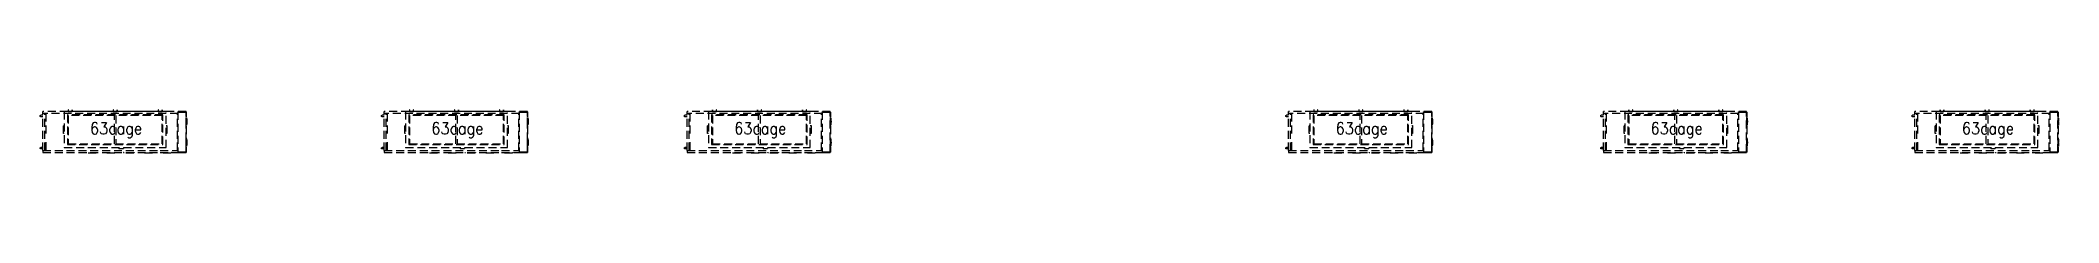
# Model space of a CAD drawing. Header units: millimetres. Extents: x 10903 to 284569, y 2319 to 62017.
# Drawn here: x 246330 to 271886, y 52153 to 52696 of the extents above; entities that cross this region are included whole.
import ezdxf

# ---------------------------------------------------------------- set-up
doc = ezdxf.new("R2010")
doc.units = ezdxf.units.MM
doc.linetypes.add('DASHED', pattern=[0.75, 0.5, -0.25])
doc.linetypes.add('DASHED2', pattern=[0.375, 0.25, -0.125])
for name, color, linetype in [('IVC-SPF', 1, 'Continuous'), ('기자재', 8, 'DASHED2'), ('빌트인', 8, 'Continuous')]:
    doc.layers.add(name, color=color, linetype=linetype)
doc.styles.add('으뜸체', font='simplex.shx', dxfattribs={"bigfont": 'whgtxt.shx'})

msp = doc.modelspace()

# ---------------------------------------------------------------- texts
at = {"layer": 'IVC-SPF', "color": 5, "style": '으뜸체', "width": 0.9}
for p in [(246958.5, 52390, -2807), (251280.4, 52390, -2807), (255115.4, 52390, -2807), (262731.2, 52390, -2807), (266718.5, 52390, -2807), (270660.2, 52390, -2807)]:
    msp.add_text('63cage', height=150, dxfattribs=at).set_placement(p)
at = {"layer": '기자재', "style": '으뜸체', "width": 0.9}
for p in [(246958.5, 52390, -2807), (251280.4, 52390, -2807), (255115.4, 52390, -2807), (262731.2, 52390, -2807), (266718.5, 52390, -2807), (270660.2, 52390, -2807)]:
    msp.add_text('63cage', height=150, dxfattribs=at).set_placement(p)

# ---------------------------------------------------------------- blocks, each defined once
blk = doc.blocks.new('IVC-S70')
at = {"layer": '빌트인', "linetype": 'DASHED', "ltscale": 200}
for p, q in [((-910, 44), (-910, 161)), ((-908, 161), (-910, 161)), ((-910, 54), (-910, 151)), ((-910, 151), (-910, 151)), ((-910, 54), (-910, 54)), ((-910, 44), (-908, 44)), ((-909, 221), (-908, 221)), ((-909, 221), (-909, 161)), ((-909, 44), (-909, -132)), ((-908, 222), (-907, 222)), ((-908, -285), (-908, 222)), ((-907, 222), (-908, 222)), ((-907, 228), (905, 228)), ((-907, 225), (-907, 228)), ((-907, 225), (-907, 222)), ((-805, 225), (-907, 225)), ((-907, 223), (-806, 223)), ((-907, 223), (-907, 222)), ((-907, 222), (-907, 222)), ((-809, 222), (-905, 222)), ((-807, 225), (-807, 223)), ((-806, 223), (-806, 222)), ((-806, 222), (-805, 222)), ((-805, 222), (-806, 222)), ((-805, 222), (-805, 225)), ((-805, 222), (-805, -285)), ((-805, 202), (905, 202)), ((-797, -265), (-797, 202)), ((-665, 51), (-665, -51)), ((-655, 51), (-665, 51)), ((-655, 228), (635, 228)), ((-655, -228), (-655, 228)), ((-615, -188), (-615, 188)), ((-615, 188), (595, 188)), ((-605, 248), (-603, 248)), ((-605, 228), (-605, 248)), ((-555, 228), (-605, 228)), ((-605, -178), (-605, 178)), ((-605, 178), (585, 178)), ((-603, 248), (-603, 230)), ((-603, 230), (-557, 230)), ((-557, 248), (-555, 248)), ((-557, 230), (-557, 248)), ((-555, 248), (-555, 228)), ((-35, 248), (-33, 248)), ((-35, 228), (-35, 248)), ((15, 228), (-35, 228)), ((-33, 248), (-33, 230)), ((-33, 230), (13, 230)), ((-20, 178), (-20, -178)), ((0, -178), (0, 178)), ((13, 248), (15, 248)), ((13, 230), (13, 248)), ((15, 248), (15, 228)), ((535, 248), (537, 248)), ((535, 228), (535, 248)), ((585, 228), (535, 228)), ((537, 248), (537, 230)), ((537, 230), (583, 230)), ((583, 230), (583, 248)), ((583, 248), (585, 248)), ((585, 248), (585, 228)), ((585, 178), (585, -178)), ((595, 188), (595, -188)), ((635, 228), (635, -228)), ((645, 51), (635, 51)), ((645, -51), (645, 51)), ((870, 202), (870, -55)), ((880, -265), (880, 202)), ((905, 202), (905, 228)), ((905, -265), (905, 202)), ((905, 182), (933, 182)), ((905, 162), (933, 162)), ((938, 167), (938, 177)), ((-910, -221), (-910, -104)), ((-908, -104), (-910, -104)), ((-910, -211), (-910, -114)), ((-910, -114), (-910, -114)), ((-910, -211), (-910, -211)), ((-910, -221), (-908, -221)), ((-909, -221), (-909, -286)), ((-665, -51), (-655, -51)), ((635, -228), (-655, -228)), ((595, -188), (-615, -188)), ((585, -178), (-605, -178)), ((-113, -228), (-113, -238)), ((-56, -238), (-113, -238)), ((-56, -238), (-56, -228)), ((635, -51), (645, -51)), ((870, -157), (870, -265)), ((905, -225), (933, -225)), ((905, -245), (933, -245)), ((938, -240), (938, -230)), ((-909, -286), (-908, -286)), ((-908, -285), (-907, -285)), ((-908, -285), (-908, -286)), ((-908, -287), (-908, -286)), ((-908, -286), (-907, -286)), ((-908, -287), (-907, -287)), ((-907, -286), (-907, -285)), ((-907, -286), (-907, -286)), ((-907, -286), (-907, -288)), ((-905, -286), (-907, -286)), ((-907, -288), (-907, -291)), ((-805, -288), (-907, -288)), ((-580, -291), (-907, -291)), ((-905, -286), (-809, -286)), ((-806, -286), (-809, -286)), ((-807, -286), (-807, -288)), ((-806, -286), (-806, -285)), ((-805, -285), (-806, -285)), ((-806, -286), (-806, -285)), ((-806, -286), (-805, -286)), ((-580, -265), (-805, -265)), ((-805, -285), (-805, -288)), ((-718, -296), (-600, -296)), ((-718, -296), (-600, -296)), ((-718, -296), (-599, -296)), ((-718, -296), (-599, -296)), ((905, -265), (-580, -265)), ((905, -291), (-580, -291)), ((-481, -296), (-361, -296)), ((-481, -296), (-361, -296)), ((-244, -296), (-124, -296)), ((-244, -296), (-124, -296)), ((-6, -296), (113, -296)), ((-6, -296), (113, -296)), ((231, -296), (350, -296)), ((231, -296), (350, -296)), ((905, -265), (905, -291))]:
    blk.add_line(p, q, dxfattribs=at)
for centre, radius, start, end in [((-905, 220), 2, 147.4808, 154.9288), ((933, 177), 5, 0, 90), ((933, 167), 5, 270, 0), ((933, -230), 5, 0, 90), ((933, -240), 5, 270, 0), ((-905, -284), 2, 207.8925, 209.1843), ((-905, -284), 2, 222.132, 270), ((-718, -288), 7.5, 199.1756, 270), ((-718, -288), 7.4, 199.445, 270), ((-718, -288), 7.5, 199.1756, 270), ((-718, -288), 7.4, 199.445, 270), ((-599, -288), 7.5, 270, 340.8244), ((-599, -288), 7.4, 270, 340.555), ((-481, -288), 7.5, 199.1756, 270), ((-481, -288), 7.4, 199.445, 270), ((-361, -288), 7.5, 270, 340.8244), ((-361, -288), 7.4, 270, 340.555), ((-244, -288), 7.5, 199.1756, 270), ((-244, -288), 7.4, 199.445, 270), ((-124, -288), 7.5, 270, 340.8244), ((-124, -288), 7.4, 270, 340.555), ((-6, -288), 7.5, 199.1756, 270), ((-6, -288), 7.4, 199.445, 270), ((113, -288), 7.5, 270, 340.8244), ((113, -288), 7.4, 270, 340.555), ((231, -288), 7.5, 199.1756, 270), ((231, -288), 7.4, 199.445, 270), ((350, -288), 7.5, 270, 340.8244), ((350, -288), 7.4, 270, 340.555)]:
    blk.add_arc(centre, radius, start, end, dxfattribs=at)
for points, knots in [([(-910, 151), (-911, 150), (-912, 148), (-913, 144), (-915, 139), (-915, 133), (-916, 124), (-916, 114), (-917, 107), (-917, 102)], [0, 0, 0, 0, 0.06656, 0.148336, 0.245879, 0.367331, 0.543547, 0.754398, 1, 1, 1, 1]), ([(-917, 102), (-917, 97), (-916, 88), (-916, 76), (-915, 67), (-914, 61), (-913, 57), (-911, 55), (-911, 54), (-910, 54)], [0, 0, 0, 0, 0.306371, 0.556522, 0.750806, 0.848907, 0.923816, 0.967508, 1, 1, 1, 1]), ([(-906, 221), (-906, 221), (-907, 221), (-907, 221), (-907, 221), (-908, 221), (-908, 221), (-908, 221), (-908, 222), (-908, 222)], [0, 0, 0, 0, 0.25, 0.25, 0.5, 0.5, 0.75, 0.75, 1, 1, 1, 1]), ([(-907, 223), (-907, 223), (-907, 223), (-907, 222), (-907, 222), (-906, 222), (-906, 222), (-906, 221), (-906, 221), (-906, 221)], [0, 0, 0, 0, 0.25, 0.25, 0.5, 0.5, 0.75, 0.75, 1, 1, 1, 1]), ([(-907, 222), (-907, 222), (-907, 222), (-907, 222), (-907, 221), (-906, 221), (-906, 221), (-906, 221), (-906, 221), (-906, 221)], [0, 0, 0, 0, 0.25, 0.25, 0.5, 0.5, 0.75, 0.75, 1, 1, 1, 1]), ([(-807, 221), (-807, 221), (-807, 221), (-807, 222), (-807, 222), (-806, 222), (-806, 222), (-806, 223), (-806, 223), (-806, 223)], [0, 0, 0, 0, 0.25, 0.25, 0.5, 0.5, 0.75, 0.75, 1, 1, 1, 1]), ([(-807, 221), (-807, 221), (-807, 221), (-807, 221), (-807, 221), (-806, 221), (-806, 222), (-806, 222), (-806, 222), (-806, 222)], [0, 0, 0, 0, 0.25, 0.25, 0.5, 0.5, 0.75, 0.75, 1, 1, 1, 1]), ([(-806, 222), (-806, 222), (-806, 221), (-806, 221), (-806, 221), (-806, 221), (-807, 221), (-807, 221), (-807, 221), (-807, 221)], [0, 0, 0, 0, 0.25, 0.25, 0.5, 0.5, 0.75, 0.75, 1, 1, 1, 1]), ([(-805, 222), (-805, 222), (-805, 221), (-805, 221), (-805, 221), (-806, 221), (-806, 221), (-807, 221), (-807, 221), (-807, 221)], [0, 0, 0, 0, 0.25, 0.25, 0.5, 0.5, 0.75, 0.75, 1, 1, 1, 1]), ([(-910, -114), (-911, -115), (-912, -117), (-913, -121), (-915, -126), (-915, -132), (-916, -141), (-916, -151), (-917, -158), (-917, -163)], [0, 0, 0, 0, 0.06656, 0.148336, 0.245879, 0.367331, 0.543547, 0.754398, 1, 1, 1, 1]), ([(-917, -163), (-917, -168), (-916, -177), (-916, -190), (-915, -198), (-914, -204), (-913, -208), (-911, -210), (-911, -211), (-910, -211)], [0, 0, 0, 0, 0.306371, 0.556522, 0.750806, 0.848907, 0.923816, 0.967508, 1, 1, 1, 1]), ([(-908, -285), (-908, -284), (-908, -284), (-908, -284), (-908, -284), (-907, -284), (-907, -284), (-907, -284), (-906, -284), (-906, -284)], [0, 0, 0, 0, 0.25, 0.25, 0.5, 0.5, 0.75, 0.75, 1, 1, 1, 1]), ([(-907, -285), (-907, -285), (-907, -285), (-908, -285), (-908, -285), (-908, -285), (-908, -285), (-908, -285), (-908, -285), (-908, -286)], [0, 0, 0, 0, 0.25, 0.25, 0.5, 0.5, 0.75, 0.75, 1, 1, 1, 1]), ([(-908, -286), (-908, -286), (-908, -286), (-908, -285), (-908, -285), (-907, -285), (-907, -285), (-907, -285), (-907, -285), (-907, -285)], [0, 0, 0, 0, 0.25, 0.25, 0.5, 0.5, 0.75, 0.75, 1, 1, 1, 1]), ([(-906, -284), (-906, -284), (-906, -284), (-906, -284), (-906, -284), (-907, -284), (-907, -284), (-907, -285), (-907, -285), (-907, -285)], [0, 0, 0, 0, 0.25, 0.25, 0.5, 0.5, 0.75, 0.75, 1, 1, 1, 1]), ([(-906, -284), (-906, -284), (-906, -284), (-906, -285), (-906, -285), (-907, -285), (-907, -285), (-907, -286), (-907, -286), (-907, -286)], [0, 0, 0, 0, 0.25, 0.25, 0.5, 0.5, 0.75, 0.75, 1, 1, 1, 1]), ([(-907, -285), (-907, -284), (-907, -284), (-907, -284), (-907, -284), (-907, -284), (-907, -284), (-906, -284), (-906, -284), (-906, -284)], [0, 0, 0, 0, 0.25, 0.25, 0.5, 0.5, 0.75, 0.75, 1, 1, 1, 1]), ([(-806, -285), (-806, -285), (-806, -285), (-806, -284), (-806, -284), (-807, -284), (-807, -284), (-807, -284), (-807, -284), (-807, -284)], [0, 0, 0, 0, 0.25, 0.25, 0.5, 0.5, 0.75, 0.75, 1, 1, 1, 1]), ([(-806, -286), (-806, -286), (-806, -286), (-806, -285), (-806, -285), (-807, -285), (-807, -285), (-807, -284), (-807, -284), (-807, -284)], [0, 0, 0, 0, 0.25, 0.25, 0.5, 0.5, 0.75, 0.75, 1, 1, 1, 1]), ([(-807, -284), (-807, -284), (-807, -284), (-807, -284), (-806, -284), (-806, -284), (-806, -284), (-806, -284), (-806, -284), (-806, -285)], [0, 0, 0, 0, 0.25, 0.25, 0.5, 0.5, 0.75, 0.75, 1, 1, 1, 1]), ([(-807, -284), (-807, -284), (-807, -284), (-806, -284), (-806, -284), (-805, -284), (-805, -284), (-805, -284), (-805, -284), (-805, -285)], [0, 0, 0, 0, 0.25, 0.25, 0.5, 0.5, 0.75, 0.75, 1, 1, 1, 1])]:
    blk.add_open_spline(points, degree=3, knots=knots, dxfattribs=at)

# ---------------------------------------------------------------- block references
at = {"layer": 'IVC-SPF', "xscale": -1}
for p in [(247267.6, 52448.9), (251589.5, 52448.9), (255424.5, 52448.9), (263040.3, 52448.9), (267027.6, 52448.9), (270969.3, 52448.9)]:
    msp.add_blockref('IVC-S70', p, dxfattribs=at)

msp.set_redraw_order([(e.dxf.handle, doc.entitydb.next_handle()) for e in msp.query("TEXT MTEXT ATTDEF DIMENSION ARC_DIMENSION")])  # texts and dimensions are drawn at this point

doc.saveas('drawing.dxf')
